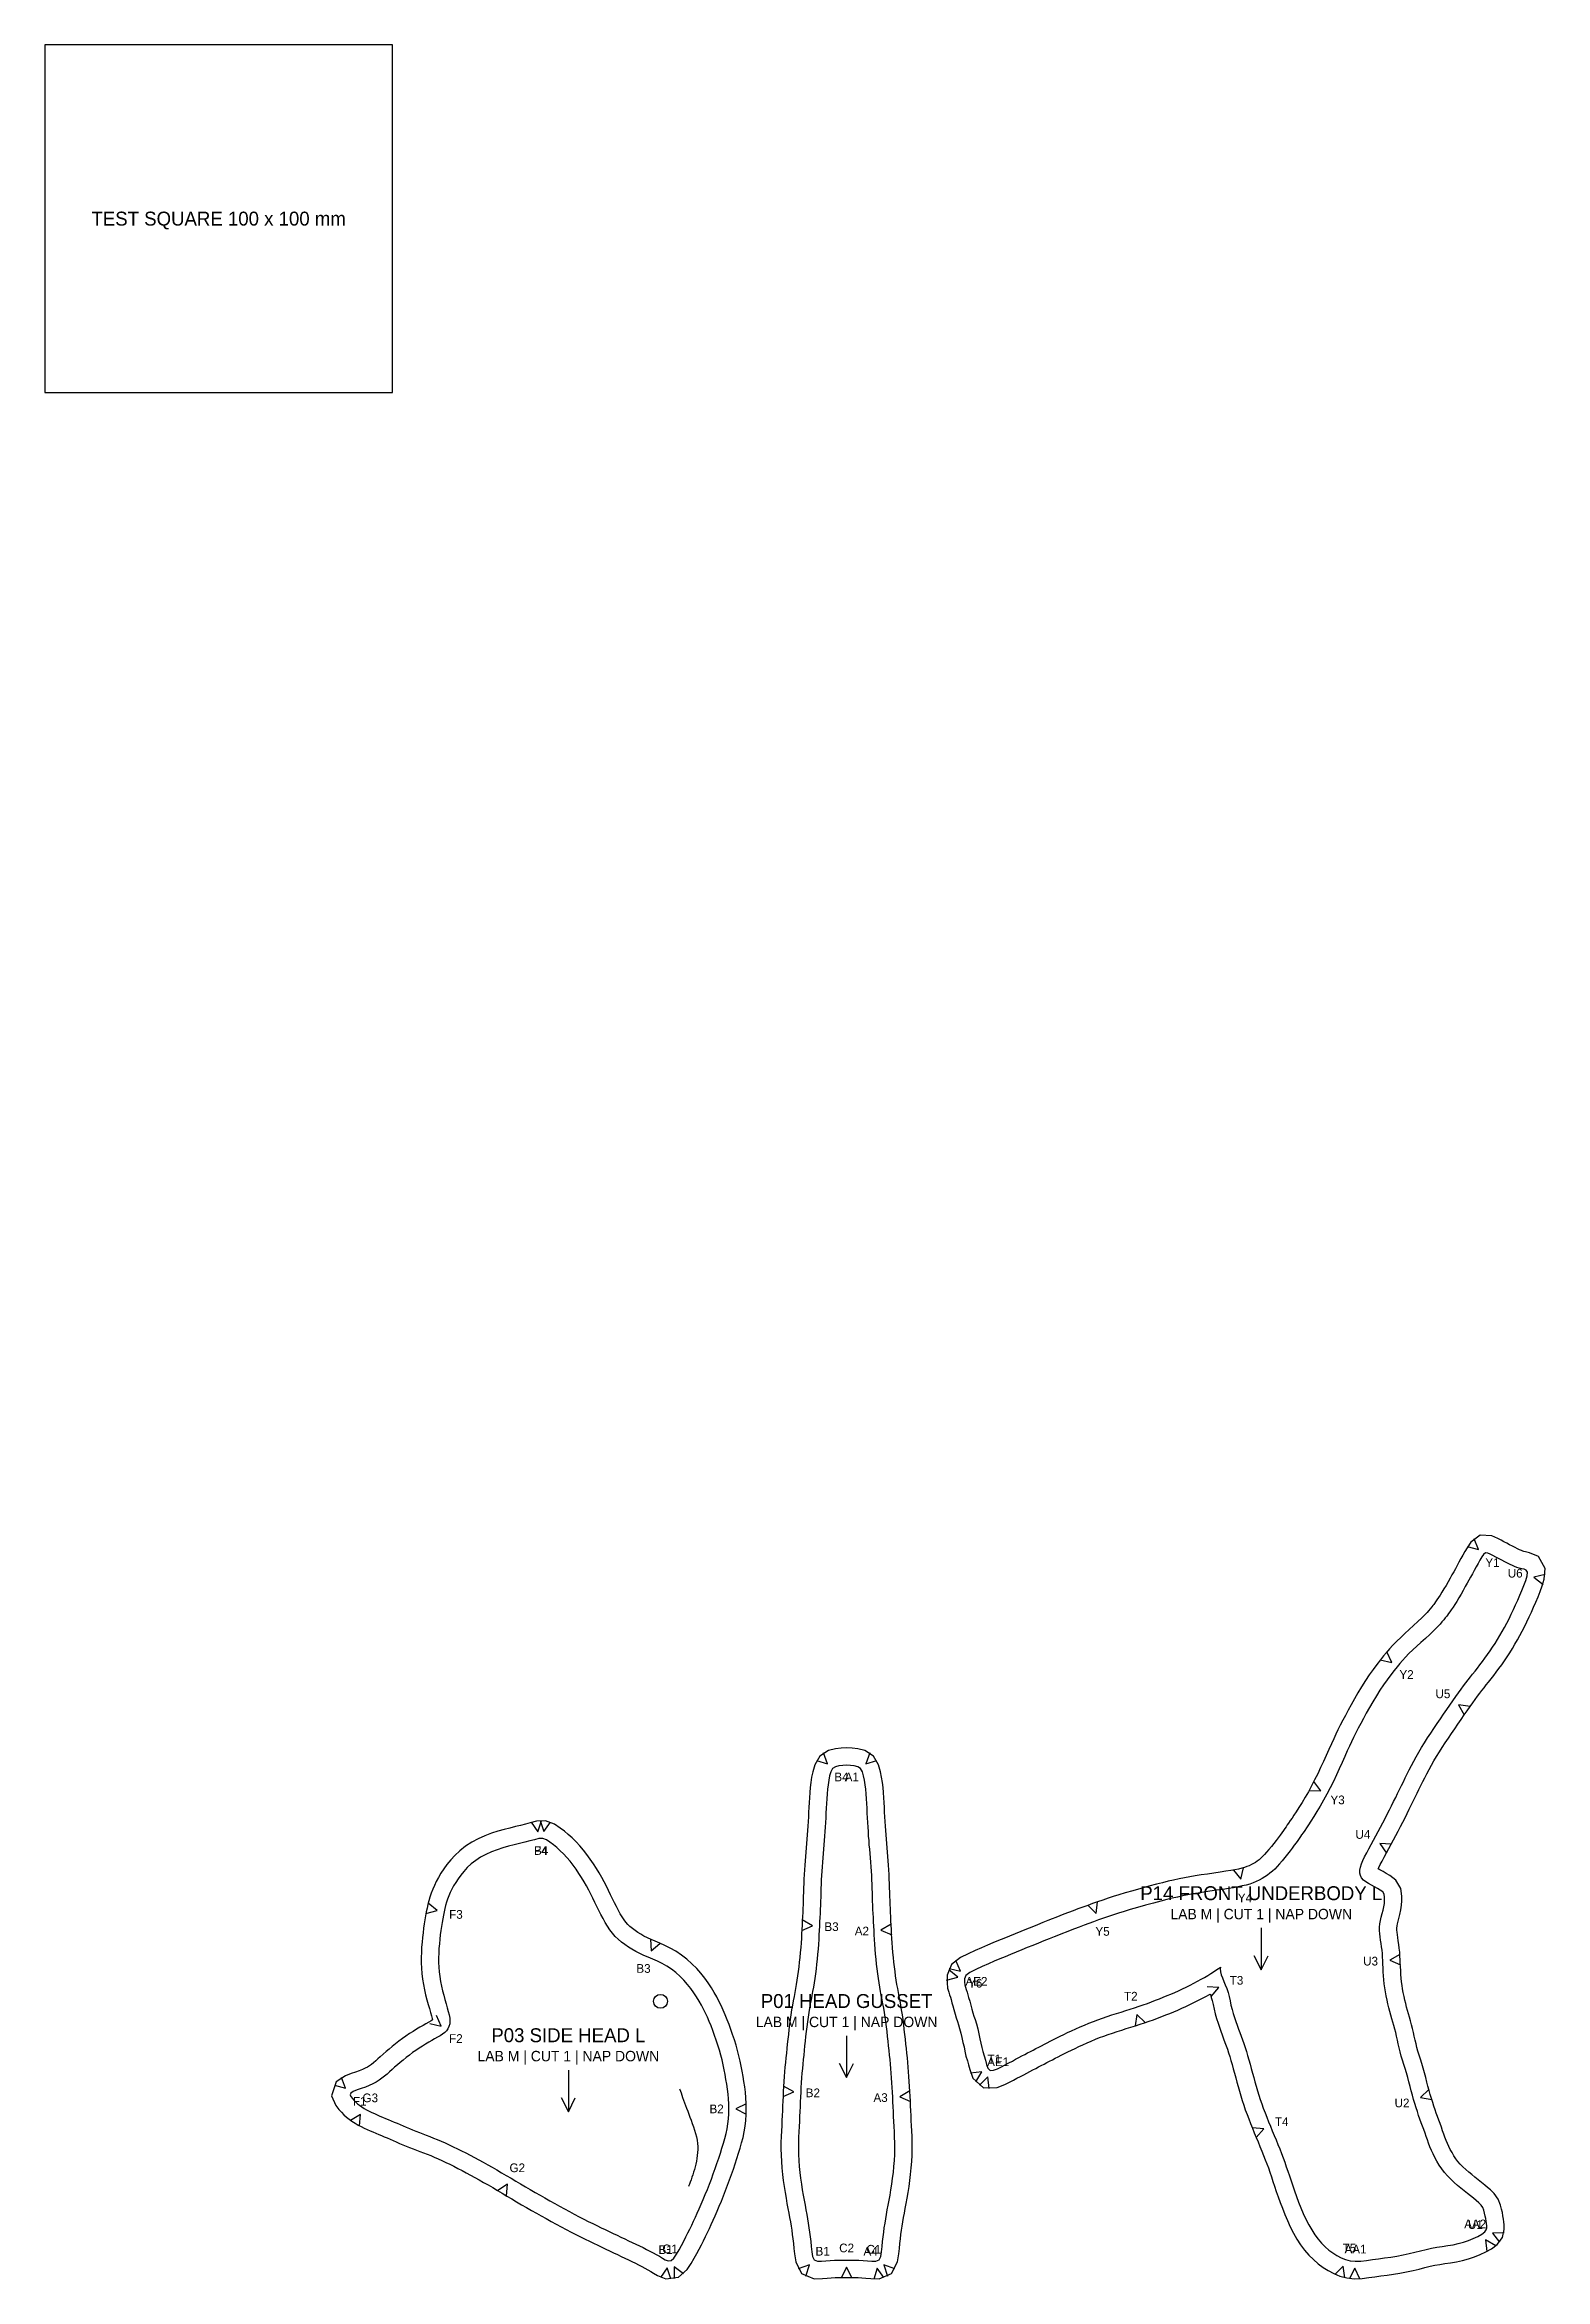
# Model space of a CAD drawing. Header units: millimetres. Extents: x 10 to 1500, y 0 to 642.
# Drawn here: x 10 to 441, y 0 to 642 of the extents above; entities that cross this region are included whole.
import ezdxf
from ezdxf.enums import TextEntityAlignment as Align

# ---------------------------------------------------------------- set-up
doc = ezdxf.new("R2010")
doc.units = ezdxf.units.MM
for name, color, linetype in [('CUT', 1, 'Continuous'), ('LABEL', 7, 'Continuous'), ('MARK', 5, 'Continuous'), ('NOTCH', 3, 'Continuous'), ('STITCH_REF', 8, 'Continuous')]:
    doc.layers.add(name, color=color, linetype=linetype)

msp = doc.modelspace()

# ---------------------------------------------------------------- texts
at = {"layer": 'LABEL'}
for s, height, p in [('TEST SQUARE 100 x 100 mm', 4, (60, 592.22)), ('Y1', 2.5, (426.17, 205.86)), ('U6', 2.5, (432.7, 202.82)), ('Y2', 2.5, (401.47, 173.7)), ('U5', 2.5, (411.92, 168.15)), ('B4', 2.5, (239.04, 144.25)), ('A1', 2.5, (241.99, 144.25)), ('Y3', 2.5, (381.64, 137.65)), ('U4', 2.5, (388.91, 127.72)), ('F4', 2.5, (152.57, 123.05)), ('B4', 2.5, (152.7, 123.1)), ('P14 FRONT UNDERBODY L', 4, (359.7, 110.83)), ('Y4', 2.5, (355.01, 109.48)), ('F3', 2.5, (128.21, 104.73)), ('LAB M | CUT 1 | NAP DOWN', 3, (359.7, 104.83)), ('B3', 2.5, (236.18, 101.21)), ('A2', 2.5, (244.9, 99.96)), ('Y5', 2.5, (314.09, 99.85)), ('B3', 2.5, (182.13, 89.19)), ('U3', 2.5, (391.13, 91.3)), ('AE2', 2.5, (277.83, 85.49)), ('Y6', 2.5, (277.49, 84.95)), ('T3', 2.5, (352.59, 85.78)), ('P01 HEAD GUSSET', 4, (240.51, 79.83)), ('T2', 2.5, (322.21, 81.22)), ('P03 SIDE HEAD L', 4, (160.53, 70)), ('LAB M | CUT 1 | NAP DOWN', 3, (240.51, 73.83)), ('F2', 2.5, (128.19, 69.05)), ('LAB M | CUT 1 | NAP DOWN', 3, (160.53, 64)), ('T1', 2.5, (282.97, 63.18)), ('AE1', 2.5, (284.08, 62.36)), ('F1', 2.5, (100.54, 51.01)), ('G3', 2.5, (103.59, 51.99)), ('B2', 2.5, (230.81, 53.44)), ('A3', 2.5, (250.28, 52.07)), ('U2', 2.5, (400.16, 50.53)), ('B2', 2.5, (203.14, 48.82)), ('T4', 2.5, (365.58, 45.15)), ('G2', 2.5, (145.84, 31.89)), ('AA2', 2.5, (421.21, 15.76)), ('U1', 2.5, (421.25, 15.57)), ('B1', 2.5, (188.48, 8.34)), ('G1', 2.5, (189.75, 8.58)), ('B1', 2.5, (233.62, 7.91)), ('C2', 2.5, (240.51, 8.85)), ('A4', 2.5, (247.4, 7.91)), ('C1', 2.5, (248.34, 8.47)), ('T5', 2.5, (385.03, 8.83)), ('AA1', 2.5, (386.79, 8.51))]:
    msp.add_text(s, height=height, dxfattribs=at).set_placement(p, align=Align.MIDDLE_CENTER)

# ---------------------------------------------------------------- linework, layer by layer
at = {"layer": 'CUT'}
for points in [[(10, 542.22), (110, 542.22), (110, 642.22), (10, 642.22)], [(439.41, 207.61), (436.81, 208.72), (435.68, 208.97), (435.19, 209.09), (434.87, 209.19), (434.5, 209.34), (433.98, 209.57), (433.37, 209.86), (432.71, 210.18), (431.94, 210.56), (431.09, 211), (430.25, 211.43), (429.44, 211.86), (428.64, 212.29), (427.68, 212.8), (425.94, 213.56), (422.62, 213.71), (419.96, 211.77), (418.85, 210.16), (418.21, 209.04), (417.64, 208.02), (417.08, 207.01), (416.53, 206.01), (416.01, 205.04), (415.5, 204.12), (415.01, 203.23), (414.52, 202.33), (414, 201.39), (413.43, 200.37), (412.82, 199.31), (412.21, 198.28), (411.63, 197.34), (411.12, 196.53), (410.65, 195.8), (410.2, 195.14), (409.79, 194.55), (409.49, 194.12), (409.28, 193.83), (409.05, 193.54), (408.69, 193.11), (408.26, 192.57), (407.82, 192.03), (407.36, 191.5), (406.75, 190.85), (405.86, 189.97), (404.74, 188.91), (403.5, 187.78), (402.24, 186.63), (401.01, 185.5), (399.81, 184.38), (398.64, 183.25), (397.53, 182.12), (396.55, 181.05), (395.69, 180.05), (394.86, 179.05), (393.96, 177.92), (392.95, 176.6), (391.87, 175.14), (390.76, 173.58), (389.65, 171.93), (388.55, 170.19), (387.49, 168.43), (386.47, 166.69), (385.52, 165.01), (384.66, 163.44), (383.87, 161.96), (383.12, 160.53), (382.41, 159.13), (381.75, 157.79), (381.14, 156.53), (380.53, 155.23), (379.87, 153.79), (379.14, 152.17), (378.37, 150.44), (377.59, 148.7), (376.77, 146.94), (375.93, 145.16), (375.05, 143.38), (374.14, 141.65), (373.24, 139.99), (372.34, 138.43), (371.43, 136.94), (370.54, 135.51), (369.75, 134.26), (369.09, 133.26), (368.55, 132.43), (368.04, 131.69), (367.58, 131.01), (367.19, 130.44), (366.85, 129.94), (366.5, 129.45), (366.11, 128.89), (365.65, 128.23), (365.14, 127.51), (364.6, 126.77), (364.01, 125.99), (363.35, 125.12), (362.64, 124.23), (361.92, 123.36), (361.24, 122.58), (360.63, 121.91), (360.08, 121.35), (359.57, 120.87), (359.07, 120.44), (358.57, 120.06), (358.05, 119.7), (357.5, 119.37), (356.89, 119.05), (356.25, 118.74), (355.59, 118.47), (354.9, 118.23), (354.1, 118), (353.16, 117.78), (352.1, 117.56), (350.91, 117.34), (349.53, 117.12), (347.9, 116.87), (346.09, 116.61), (344.21, 116.34), (342.4, 116.07), (340.73, 115.81), (339.15, 115.54), (337.61, 115.26), (336.06, 114.95), (334.51, 114.61), (332.96, 114.25), (331.36, 113.85), (329.55, 113.39), (327.43, 112.83), (325.1, 112.2), (322.77, 111.54), (320.63, 110.92), (318.8, 110.37), (317.18, 109.86), (315.65, 109.37), (314.14, 108.87), (312.67, 108.36), (311.23, 107.85), (309.81, 107.34), (308.4, 106.82), (307, 106.3), (305.62, 105.78), (304.27, 105.27), (302.99, 104.78), (301.81, 104.32), (300.7, 103.88), (299.57, 103.43), (298.33, 102.94), (296.91, 102.37), (295.37, 101.75), (293.78, 101.11), (292.19, 100.46), (290.58, 99.82), (288.96, 99.16), (287.35, 98.5), (285.74, 97.85), (284.15, 97.19), (282.57, 96.53), (280.97, 95.85), (279.28, 95.13), (277.45, 94.33), (275.46, 93.44), (273.22, 92.31), (270.69, 90.31), (269.43, 87.3), (269.38, 85.1), (269.54, 83.57), (269.87, 82.39), (270.13, 81.59), (270.34, 80.99), (270.52, 80.3), (270.79, 79.34), (271.08, 78.45), (271.34, 77.41), (271.7, 76.1), (272.04, 74.97), (272.36, 73.9), (272.7, 72.96), (273, 71.94), (273.35, 70.62), (273.67, 69.31), (273.96, 67.93), (274.26, 66.65), (274.49, 65.46), (274.82, 63.99), (275.27, 62.6), (275.59, 61.49), (275.95, 60.11), (276.83, 57.65), (279.89, 54.85), (283.79, 54.93), (285.96, 55.8), (287.32, 56.5), (288.44, 57.09), (289.48, 57.64), (290.47, 58.16), (291.43, 58.66), (292.34, 59.14), (293.22, 59.61), (294.05, 60.05), (294.87, 60.47), (295.66, 60.89), (296.46, 61.3), (297.26, 61.72), (298.06, 62.13), (298.86, 62.55), (299.66, 62.97), (300.48, 63.39), (301.32, 63.82), (302.2, 64.27), (303.12, 64.73), (304.1, 65.21), (305.13, 65.71), (306.2, 66.23), (307.3, 66.75), (308.45, 67.28), (309.62, 67.81), (310.82, 68.33), (312.02, 68.83), (313.23, 69.31), (314.46, 69.77), (315.7, 70.21), (316.97, 70.64), (318.27, 71.06), (319.58, 71.47), (320.91, 71.89), (322.24, 72.3), (323.56, 72.72), (324.87, 73.15), (326.17, 73.58), (327.44, 74.02), (328.69, 74.47), (329.9, 74.92), (331.09, 75.37), (332.26, 75.83), (333.41, 76.29), (334.56, 76.76), (335.7, 77.24), (336.86, 77.75), (338.02, 78.27), (339.18, 78.81), (340.35, 79.38), (341.51, 79.95), (342.65, 80.54), (343.76, 81.13), (344.84, 81.72), (345.02, 81.82), (345.08, 81.67), (345.35, 80.86), (345.59, 79.95), (345.84, 78.81), (346.13, 77.51), (346.48, 76.14), (346.87, 74.79), (347.27, 73.51), (347.67, 72.33), (348.06, 71.2), (348.46, 70.07), (348.87, 68.98), (349.26, 67.95), (349.63, 66.95), (349.98, 65.98), (350.32, 64.96), (350.65, 63.88), (350.99, 62.73), (351.33, 61.55), (351.67, 60.32), (352.01, 59.07), (352.36, 57.8), (352.7, 56.53), (353.06, 55.24), (353.42, 53.94), (353.8, 52.62), (354.21, 51.28), (354.65, 49.94), (355.12, 48.59), (355.61, 47.25), (356.12, 45.92), (356.64, 44.6), (357.17, 43.28), (357.7, 41.96), (358.24, 40.63), (358.78, 39.31), (359.32, 38), (359.86, 36.7), (360.37, 35.44), (360.86, 34.22), (361.31, 33.04), (361.74, 31.84), (362.16, 30.6), (362.6, 29.3), (363.05, 27.96), (363.53, 26.57), (364.03, 25.1), (364.56, 23.56), (365.14, 21.94), (365.77, 20.25), (366.45, 18.5), (367.21, 16.71), (368.04, 14.9), (368.95, 13.12), (369.93, 11.41), (370.99, 9.77), (372.14, 8.23), (373.37, 6.79), (374.68, 5.49), (376.04, 4.32), (377.45, 3.27), (378.94, 2.33), (380.53, 1.5), (382.3, 0.77), (384.33, 0.22), (386.54, 0), (388.67, 0.09), (390.59, 0.31), (392.36, 0.55), (394.1, 0.79), (395.85, 1.03), (397.67, 1.29), (399.57, 1.59), (401.48, 1.95), (403.33, 2.36), (405.08, 2.79), (406.7, 3.2), (408.21, 3.57), (409.61, 3.88), (410.99, 4.12), (412.45, 4.34), (414.08, 4.57), (415.81, 4.88), (417.54, 5.26), (419.26, 5.73), (420.97, 6.29), (422.65, 6.95), (424.28, 7.73), (425.87, 8.64), (427.51, 9.87), (429.04, 11.87), (429.53, 14.12), (429.49, 15.48), (429.42, 16.34), (429.33, 17.17), (429.19, 18.1), (429, 19.08), (428.78, 20.02), (428.49, 21.18), (427.83, 22.9), (426.63, 24.53), (425.56, 25.52), (424.77, 26.21), (423.95, 26.93), (423.02, 27.7), (422.06, 28.46), (421.11, 29.2), (420.2, 29.92), (419.33, 30.64), (418.5, 31.38), (417.68, 32.15), (416.92, 32.94), (416.25, 33.71), (415.65, 34.5), (415.08, 35.36), (414.54, 36.25), (414.05, 37.14), (413.61, 38.02), (413.21, 38.89), (412.85, 39.77), (412.5, 40.67), (412.17, 41.59), (411.84, 42.54), (411.5, 43.53), (411.13, 44.58), (410.74, 45.62), (410.36, 46.61), (410.01, 47.58), (409.67, 48.56), (409.33, 49.57), (409, 50.64), (408.66, 51.77), (408.3, 52.95), (407.95, 54.14), (407.62, 55.31), (407.32, 56.5), (407, 57.82), (406.63, 59.2), (406.24, 60.56), (405.85, 61.87), (405.45, 63.12), (405.08, 64.29), (404.75, 65.39), (404.46, 66.46), (404.19, 67.53), (403.94, 68.61), (403.7, 69.7), (403.46, 70.8), (403.2, 71.91), (402.92, 73.02), (402.63, 74.11), (402.33, 75.16), (402.03, 76.17), (401.74, 77.14), (401.47, 78.11), (401.22, 79.09), (400.97, 80.11), (400.74, 81.17), (400.51, 82.25), (400.32, 83.3), (400.16, 84.31), (400.04, 85.33), (399.94, 86.41), (399.85, 87.5), (399.78, 88.57), (399.71, 89.62), (399.66, 90.65), (399.62, 91.68), (399.57, 92.75), (399.5, 93.86), (399.39, 95), (399.25, 96.11), (399.09, 97.13), (398.95, 98.06), (398.83, 98.89), (398.74, 99.63), (398.7, 100.23), (398.71, 100.79), (398.76, 101.42), (398.86, 102.07), (399.01, 102.75), (399.25, 103.6), (399.56, 104.7), (399.86, 106.01), (400.06, 107.39), (400.13, 108.6), (400.15, 109.94), (399.87, 112.17), (398.41, 114.62), (396.69, 115.91), (395.62, 116.54), (394.7, 117.06), (393.77, 117.56), (393.29, 117.81), (393.46, 118.2), (393.87, 119.05), (394.41, 120.07), (395.03, 121.2), (395.69, 122.41), (396.38, 123.65), (397.06, 124.91), (397.74, 126.18), (398.41, 127.44), (399.08, 128.7), (399.75, 129.98), (400.4, 131.26), (401.03, 132.51), (401.65, 133.75), (402.25, 134.98), (402.84, 136.17), (403.4, 137.33), (403.94, 138.45), (404.49, 139.55), (405.04, 140.68), (405.58, 141.81), (406.12, 142.92), (406.69, 144.03), (407.29, 145.19), (407.93, 146.39), (408.61, 147.62), (409.33, 148.87), (410.09, 150.15), (410.89, 151.45), (411.72, 152.76), (412.59, 154.08), (413.48, 155.42), (414.4, 156.77), (415.32, 158.12), (416.25, 159.46), (417.16, 160.78), (418.05, 162.07), (418.9, 163.3), (419.71, 164.47), (420.48, 165.56), (421.19, 166.55), (421.85, 167.46), (422.49, 168.3), (423.12, 169.11), (423.74, 169.91), (424.38, 170.7), (425.05, 171.53), (425.76, 172.43), (426.51, 173.39), (427.26, 174.38), (428.04, 175.42), (428.83, 176.51), (429.62, 177.64), (430.39, 178.79), (431.14, 179.95), (431.89, 181.14), (432.63, 182.38), (433.33, 183.64), (434, 184.87), (434.67, 186.13), (435.36, 187.44), (436.05, 188.81), (436.73, 190.23), (437.37, 191.64), (438, 193.05), (438.63, 194.49), (439.26, 196), (439.86, 197.54), (440.46, 199.16), (441.05, 201.1), (441.35, 204.19), (439.41, 207.61)], [(240.51, 152.65), (238.93, 152.56), (237.34, 152.34), (235.28, 151.81), (232.79, 150.22), (231.33, 147.74), (230.76, 145.75), (230.45, 144.17), (230.21, 142.69), (230.04, 141.23), (229.9, 139.76), (229.8, 138.29), (229.72, 136.86), (229.65, 135.47), (229.59, 134.1), (229.52, 132.76), (229.44, 131.44), (229.36, 130.14), (229.28, 128.86), (229.19, 127.61), (229.09, 126.37), (229, 125.13), (228.9, 123.89), (228.8, 122.66), (228.69, 121.42), (228.58, 120.15), (228.47, 118.85), (228.38, 117.5), (228.3, 116.16), (228.24, 114.85), (228.19, 113.59), (228.14, 112.34), (228.1, 111.09), (228.07, 109.86), (228.03, 108.69), (227.99, 107.55), (227.94, 106.4), (227.89, 105.26), (227.83, 104.09), (227.76, 102.89), (227.7, 101.64), (227.63, 100.38), (227.57, 99.12), (227.5, 97.85), (227.41, 96.54), (227.31, 95.19), (227.19, 93.8), (227.06, 92.39), (226.91, 91), (226.76, 89.64), (226.6, 88.32), (226.42, 87.06), (226.23, 85.84), (226.03, 84.63), (225.83, 83.45), (225.62, 82.3), (225.4, 81.15), (225.16, 79.93), (224.93, 78.65), (224.7, 77.3), (224.48, 75.9), (224.28, 74.48), (224.09, 73.05), (223.92, 71.62), (223.76, 70.22), (223.61, 68.83), (223.47, 67.47), (223.33, 66.14), (223.19, 64.82), (223.06, 63.5), (222.93, 62.17), (222.8, 60.83), (222.69, 59.47), (222.58, 58.09), (222.48, 56.68), (222.4, 55.27), (222.32, 53.87), (222.26, 52.47), (222.19, 51.08), (222.13, 49.7), (222.06, 48.3), (222, 46.88), (221.93, 45.46), (221.86, 44), (221.78, 42.49), (221.71, 40.87), (221.65, 39.17), (221.64, 37.39), (221.68, 35.57), (221.77, 33.71), (221.91, 31.85), (222.1, 30.01), (222.32, 28.21), (222.57, 26.47), (222.83, 24.8), (223.1, 23.19), (223.37, 21.64), (223.64, 20.19), (223.9, 18.84), (224.13, 17.58), (224.34, 16.36), (224.54, 15.15), (224.73, 13.94), (224.9, 12.71), (225.06, 11.45), (225.21, 10.13), (225.35, 8.73), (225.51, 7.12), (225.88, 4.82), (227.56, 1.48), (231.15, 0), (233.55, 0.04), (234.96, 0.17), (236.09, 0.26), (237.18, 0.31), (238.27, 0.34), (239.38, 0.35), (240.51, 0.35), (241.65, 0.35), (242.76, 0.34), (243.84, 0.31), (244.93, 0.26), (246.07, 0.17), (247.47, 0.04), (249.88, 0), (253.46, 1.48), (255.15, 4.82), (255.51, 7.12), (255.67, 8.73), (255.81, 10.13), (255.96, 11.45), (256.12, 12.71), (256.3, 13.94), (256.48, 15.15), (256.68, 16.36), (256.89, 17.58), (257.12, 18.84), (257.38, 20.19), (257.65, 21.64), (257.92, 23.19), (258.19, 24.8), (258.45, 26.47), (258.7, 28.21), (258.92, 30.01), (259.11, 31.85), (259.26, 33.71), (259.35, 35.57), (259.38, 37.39), (259.37, 39.17), (259.32, 40.87), (259.24, 42.49), (259.16, 44), (259.09, 45.46), (259.03, 46.88), (258.96, 48.3), (258.89, 49.7), (258.83, 51.08), (258.77, 52.47), (258.7, 53.87), (258.63, 55.27), (258.54, 56.68), (258.44, 58.09), (258.34, 59.47), (258.22, 60.83), (258.1, 62.17), (257.97, 63.5), (257.83, 64.82), (257.7, 66.14), (257.56, 67.47), (257.41, 68.83), (257.26, 70.22), (257.1, 71.62), (256.93, 73.05), (256.75, 74.48), (256.55, 75.9), (256.33, 77.3), (256.1, 78.65), (255.86, 79.93), (255.63, 81.15), (255.4, 82.3), (255.2, 83.45), (254.99, 84.63), (254.79, 85.84), (254.6, 87.06), (254.43, 88.32), (254.26, 89.64), (254.11, 91), (253.97, 92.39), (253.83, 93.8), (253.72, 95.19), (253.61, 96.54), (253.53, 97.85), (253.45, 99.12), (253.39, 100.38), (253.33, 101.64), (253.26, 102.89), (253.2, 104.09), (253.13, 105.26), (253.08, 106.4), (253.03, 107.55), (252.99, 108.69), (252.96, 109.86), (252.93, 111.09), (252.88, 112.34), (252.83, 113.59), (252.78, 114.85), (252.73, 116.16), (252.65, 117.5), (252.55, 118.85), (252.44, 120.15), (252.33, 121.42), (252.23, 122.66), (252.13, 123.89), (252.03, 125.13), (251.93, 126.37), (251.84, 127.61), (251.75, 128.86), (251.66, 130.14), (251.58, 131.44), (251.51, 132.76), (251.44, 134.1), (251.37, 135.47), (251.3, 136.86), (251.23, 138.29), (251.13, 139.76), (250.99, 141.23), (250.81, 142.69), (250.58, 144.17), (250.27, 145.75), (249.7, 147.74), (248.24, 150.22), (245.74, 151.81), (243.69, 152.34), (242.1, 152.56), (240.51, 152.65)], [(156.52, 130.7), (153.97, 131.6), (151.36, 131.49), (149.56, 131.05), (148.18, 130.68), (146.79, 130.33), (145.31, 129.97), (143.73, 129.57), (142.05, 129.14), (140.28, 128.63), (138.43, 128.04), (136.54, 127.33), (134.63, 126.49), (132.75, 125.48), (130.97, 124.31), (129.35, 123.03), (127.94, 121.71), (126.71, 120.39), (125.64, 119.1), (124.71, 117.83), (123.89, 116.59), (123.18, 115.39), (122.56, 114.22), (122.01, 113.08), (121.53, 111.96), (121.1, 110.84), (120.73, 109.73), (120.41, 108.63), (120.14, 107.56), (119.9, 106.5), (119.69, 105.44), (119.48, 104.34), (119.29, 103.2), (119.1, 102), (118.93, 100.76), (118.76, 99.46), (118.6, 98.12), (118.47, 96.73), (118.36, 95.31), (118.27, 93.85), (118.23, 92.36), (118.23, 90.83), (118.29, 89.27), (118.41, 87.7), (118.6, 86.13), (118.85, 84.6), (119.15, 83.09), (119.49, 81.61), (119.86, 80.2), (120.24, 78.87), (120.6, 77.65), (120.91, 76.56), (121.18, 75.6), (121.37, 74.8), (121.45, 74.38), (121.07, 74.14), (120.39, 73.75), (119.59, 73.29), (118.76, 72.81), (117.86, 72.29), (116.9, 71.73), (115.9, 71.11), (114.88, 70.46), (113.85, 69.77), (112.81, 69.03), (111.79, 68.27), (110.8, 67.49), (109.86, 66.73), (108.98, 66), (108.13, 65.28), (107.27, 64.54), (106.47, 63.81), (105.78, 63.18), (105.15, 62.61), (104.52, 62.09), (103.92, 61.61), (103.36, 61.21), (102.77, 60.85), (102.09, 60.49), (101.31, 60.13), (100.39, 59.77), (99.35, 59.39), (98.1, 58.97), (96.44, 58.34), (93.77, 56.64), (92.44, 52.58), (93.72, 49.76), (94.58, 48.63), (95.27, 47.85), (95.98, 47.14), (96.72, 46.49), (97.49, 45.87), (98.33, 45.26), (99.24, 44.69), (100.14, 44.18), (100.99, 43.74), (101.83, 43.33), (102.67, 42.93), (103.51, 42.55), (104.35, 42.19), (105.19, 41.83), (106.01, 41.49), (106.82, 41.16), (107.61, 40.82), (108.42, 40.47), (109.27, 40.1), (110.15, 39.71), (111.07, 39.32), (112, 38.92), (112.96, 38.53), (113.92, 38.14), (114.89, 37.76), (115.87, 37.38), (116.87, 36.99), (117.87, 36.6), (118.88, 36.21), (119.91, 35.8), (120.95, 35.38), (122, 34.93), (123.08, 34.46), (124.17, 33.97), (125.28, 33.44), (126.42, 32.89), (127.57, 32.32), (128.74, 31.71), (129.96, 31.08), (131.19, 30.43), (132.42, 29.79), (133.65, 29.12), (134.9, 28.43), (136.17, 27.7), (137.47, 26.95), (138.79, 26.18), (140.14, 25.38), (141.5, 24.58), (142.87, 23.77), (144.25, 22.94), (145.66, 22.11), (147.09, 21.28), (148.53, 20.46), (149.95, 19.66), (151.35, 18.88), (152.75, 18.09), (154.15, 17.29), (155.57, 16.49), (157, 15.69), (158.44, 14.9), (159.88, 14.13), (161.3, 13.39), (162.68, 12.68), (164.03, 12.01), (165.32, 11.37), (166.57, 10.76), (167.79, 10.18), (168.98, 9.61), (170.13, 9.06), (171.27, 8.52), (172.39, 7.98), (173.5, 7.46), (174.61, 6.93), (175.71, 6.41), (176.79, 5.91), (177.83, 5.43), (178.82, 4.95), (179.78, 4.48), (180.71, 4.01), (181.62, 3.53), (182.51, 3.05), (183.38, 2.58), (184.2, 2.12), (185.04, 1.62), (186.19, 0.96), (188.52, 0), (192.21, 0.42), (194.65, 2.62), (195.85, 4.41), (196.7, 5.87), (197.44, 7.21), (198.13, 8.49), (198.77, 9.72), (199.38, 10.92), (199.97, 12.11), (200.53, 13.28), (201.06, 14.44), (201.6, 15.61), (202.15, 16.83), (202.72, 18.11), (203.31, 19.45), (203.91, 20.86), (204.52, 22.32), (205.13, 23.83), (205.73, 25.36), (206.31, 26.91), (206.89, 28.46), (207.44, 30.01), (207.98, 31.54), (208.5, 33.06), (208.99, 34.56), (209.47, 36.05), (209.92, 37.54), (210.34, 39.05), (210.73, 40.6), (211.06, 42.2), (211.33, 43.83), (211.52, 45.52), (211.62, 47.19), (211.64, 48.82), (211.62, 50.4), (211.54, 52), (211.41, 53.6), (211.23, 55.16), (211.01, 56.67), (210.77, 58.16), (210.51, 59.63), (210.22, 61.1), (209.9, 62.58), (209.56, 64.07), (209.17, 65.59), (208.73, 67.14), (208.26, 68.69), (207.75, 70.21), (207.23, 71.68), (206.71, 73.08), (206.19, 74.46), (205.64, 75.86), (205.04, 77.23), (204.44, 78.51), (203.82, 79.75), (203.17, 81.02), (202.44, 82.33), (201.64, 83.67), (200.74, 85.04), (199.75, 86.43), (198.64, 87.83), (197.41, 89.22), (196.06, 90.57), (194.6, 91.86), (193.05, 93.06), (191.43, 94.13), (189.8, 95.06), (188.23, 95.82), (186.78, 96.46), (185.48, 97), (184.33, 97.51), (183.28, 98.01), (182.27, 98.52), (181.32, 99.05), (180.48, 99.55), (179.72, 100.08), (178.96, 100.67), (178.24, 101.28), (177.62, 101.87), (177.07, 102.5), (176.53, 103.21), (175.98, 104.02), (175.44, 104.92), (174.9, 105.9), (174.36, 106.96), (173.8, 108.07), (173.24, 109.22), (172.67, 110.39), (172.08, 111.59), (171.46, 112.83), (170.8, 114.08), (170.11, 115.35), (169.38, 116.64), (168.59, 117.96), (167.74, 119.29), (166.83, 120.63), (165.87, 121.93), (164.89, 123.18), (163.85, 124.41), (162.75, 125.6), (161.61, 126.71), (160.48, 127.71), (159.39, 128.62), (158.2, 129.57), (156.52, 130.7)]]:
    msp.add_lwpolyline(points, close=True, dxfattribs=at)
at = {"layer": 'LABEL'}
for points in [[(359.7, 100.83), (359.7, 88.83), (357.7, 92.83), (359.7, 88.83), (361.7, 92.83)], [(240.51, 69.83), (240.51, 57.83), (238.51, 61.83), (240.51, 57.83), (242.51, 61.83)], [(160.53, 60), (160.53, 48), (158.53, 52), (160.53, 48), (162.53, 52)]]:
    msp.add_lwpolyline(points, dxfattribs=at)
at = {"layer": 'MARK'}
msp.add_lwpolyline([(192.51, 54.59), (192.59, 54.37), (192.72, 53.95), (192.91, 53.41), (193.12, 52.77), (193.37, 52.09), (193.63, 51.36), (193.91, 50.6), (194.21, 49.82), (194.52, 49), (194.83, 48.17), (195.15, 47.32), (195.47, 46.44), (195.8, 45.54), (196.13, 44.61), (196.46, 43.65), (196.79, 42.68), (197.1, 41.71), (197.36, 40.75), (197.56, 39.82), (197.67, 38.91), (197.71, 38.02), (197.7, 37.14), (197.64, 36.28), (197.56, 35.43), (197.46, 34.6), (197.32, 33.78), (197.16, 32.98), (196.96, 32.18), (196.75, 31.4), (196.52, 30.63), (196.29, 29.88), (196.06, 29.15), (195.82, 28.44), (195.58, 27.78), (195.37, 27.2), (195.19, 26.76), (195.09, 26.51)], dxfattribs=at)
msp.add_circle((187.01, 79.75), 2, dxfattribs=at)
at = {"layer": 'NOTCH'}
for points in [[(418.91, 210.53), (422.13, 209.59), (420.95, 212.73)], [(441.33, 202.49), (438.08, 201.66), (440.69, 199.56)], [(393.92, 177.88), (397.19, 177.16), (395.81, 180.21)], [(419.76, 164.54), (416.44, 165.01), (418.05, 162.07)], [(231.83, 148.99), (235.04, 148.02), (233.88, 151.17)], [(247.14, 151.17), (245.99, 148.02), (249.2, 148.99)], [(373.44, 140.32), (376.79, 140.23), (374.85, 142.97)], [(149.85, 131.25), (151.77, 128.49), (152.82, 131.68)], [(152.45, 131.73), (153.5, 128.54), (155.42, 131.29)], [(397.09, 124.97), (393.74, 125.09), (395.66, 122.33)], [(351.7, 117.45), (353.82, 114.85), (354.63, 118.1)], [(119.59, 105.03), (122.83, 105.87), (120.21, 107.97)], [(227.62, 100.14), (230.69, 101.49), (227.77, 103.14)], [(309.82, 107.35), (312.24, 105.02), (312.64, 108.35)], [(184.1, 97.6), (184.29, 94.25), (186.86, 96.41)], [(253.32, 101.88), (250.39, 100.23), (253.47, 98.88)], [(270, 89.23), (273.26, 88.46), (271.91, 91.53)], [(399.55, 93.18), (396.62, 91.55), (399.68, 90.19)], [(269.2, 85.85), (272.45, 86.67), (269.85, 88.78)], [(345.3, 81.16), (347.51, 83.69), (344.16, 83.94)], [(120.7, 73.33), (123.96, 72.57), (122.62, 75.64)], [(326.3, 73.62), (323.93, 76), (323.45, 72.68)], [(93.27, 55.66), (96.49, 54.74), (95.3, 57.87)], [(277.67, 56.58), (279.42, 59.44), (276.08, 59.12)], [(281.51, 54.68), (281.11, 58.01), (278.69, 55.69)], [(222.25, 52.37), (225.32, 53.72), (222.4, 55.37)], [(258.7, 53.97), (255.77, 52.33), (258.84, 50.97)], [(407.88, 54.39), (405.43, 52.1), (408.73, 51.51)], [(100.53, 43.92), (100.78, 47.26), (97.95, 45.45)], [(211.64, 50.32), (208.64, 48.82), (211.64, 47.32)], [(358.26, 40.57), (360.48, 43.08), (357.14, 43.35)], [(142.79, 23.81), (143.03, 27.16), (140.21, 25.34)], [(429.54, 13.16), (426.19, 13.14), (428.21, 10.47)], [(427.09, 9.44), (424.2, 11.14), (424.57, 7.81)], [(189.97, -0.05), (188.93, 3.14), (187, 0.39)], [(193.63, 1.41), (190.95, 3.42), (190.95, 0.07)], [(228.79, 0.76), (229.8, 3.96), (226.63, 2.84)], [(242.01, 0.35), (240.51, 3.35), (239.01, 0.35)], [(251.24, 0.34), (249.26, 3.05), (248.29, -0.16)], [(254.39, 2.84), (251.23, 3.96), (252.23, 0.76)], [(383.73, 0.3), (383.27, 3.62), (380.88, 1.26)], [(388.06, -0.03), (386.64, 3.01), (385.06, 0.05)]]:
    msp.add_lwpolyline(points, dxfattribs=at)
at = {"layer": 'STITCH_REF'}
for points in [[(435.89, 203.68), (435.27, 203.94), (434.57, 204.1), (433.86, 204.26), (433.18, 204.48), (432.52, 204.74), (431.89, 205.04), (431.23, 205.34), (430.51, 205.69), (429.69, 206.1), (428.81, 206.55), (427.93, 207), (427.09, 207.45), (426.28, 207.88), (425.51, 208.29), (424.79, 208.61), (424.15, 208.64), (423.6, 208.23), (423.08, 207.48), (422.55, 206.57), (422.01, 205.6), (421.46, 204.61), (420.92, 203.61), (420.4, 202.65), (419.89, 201.72), (419.4, 200.82), (418.9, 199.91), (418.36, 198.95), (417.77, 197.89), (417.13, 196.79), (416.49, 195.71), (415.89, 194.71), (415.34, 193.83), (414.82, 193.04), (414.33, 192.32), (413.9, 191.69), (413.55, 191.19), (413.25, 190.79), (412.94, 190.39), (412.57, 189.95), (412.14, 189.42), (411.65, 188.82), (411.09, 188.16), (410.34, 187.36), (409.34, 186.37), (408.14, 185.24), (406.87, 184.08), (405.61, 182.94), (404.41, 181.84), (403.26, 180.76), (402.16, 179.7), (401.16, 178.68), (400.29, 177.73), (399.52, 176.83), (398.75, 175.9), (397.9, 174.84), (396.94, 173.59), (395.91, 172.2), (394.87, 170.73), (393.83, 169.2), (392.81, 167.57), (391.79, 165.88), (390.81, 164.2), (389.89, 162.58), (389.06, 161.06), (388.29, 159.62), (387.56, 158.23), (386.88, 156.89), (386.25, 155.61), (385.66, 154.38), (385.06, 153.12), (384.42, 151.72), (383.7, 150.13), (382.93, 148.4), (382.13, 146.62), (381.3, 144.82), (380.42, 142.98), (379.5, 141.12), (378.55, 139.29), (377.59, 137.54), (376.64, 135.89), (375.69, 134.32), (374.77, 132.84), (373.95, 131.55), (373.27, 130.51), (372.7, 129.65), (372.18, 128.88), (371.71, 128.19), (371.31, 127.61), (370.96, 127.1), (370.6, 126.59), (370.2, 126.01), (369.72, 125.34), (369.19, 124.59), (368.63, 123.81), (368, 122.97), (367.29, 122.04), (366.52, 121.07), (365.73, 120.13), (364.97, 119.25), (364.26, 118.47), (363.58, 117.78), (362.91, 117.14), (362.21, 116.55), (361.49, 116), (360.74, 115.49), (359.96, 115.02), (359.14, 114.58), (358.28, 114.17), (357.36, 113.79), (356.4, 113.46), (355.37, 113.17), (354.25, 112.9), (353.05, 112.65), (351.76, 112.42), (350.3, 112.18), (348.63, 111.93), (346.8, 111.66), (344.94, 111.39), (343.16, 111.13), (341.53, 110.87), (340.02, 110.62), (338.55, 110.35), (337.08, 110.05), (335.61, 109.73), (334.13, 109.39), (332.58, 109), (330.81, 108.55), (328.72, 108), (326.43, 107.38), (324.14, 106.73), (322.05, 106.13), (320.27, 105.59), (318.69, 105.1), (317.21, 104.62), (315.75, 104.13), (314.32, 103.64), (312.91, 103.14), (311.51, 102.64), (310.13, 102.13), (308.75, 101.62), (307.39, 101.11), (306.06, 100.6), (304.8, 100.11), (303.63, 99.66), (302.53, 99.23), (301.42, 98.78), (300.18, 98.29), (298.77, 97.73), (297.23, 97.11), (295.65, 96.47), (294.06, 95.83), (292.46, 95.18), (290.84, 94.53), (289.24, 93.87), (287.64, 93.22), (286.07, 92.57), (284.51, 91.92), (282.93, 91.25), (281.26, 90.54), (279.47, 89.76), (277.61, 88.93), (275.93, 88.08), (274.8, 87.19), (274.41, 86.24), (274.39, 85.3), (274.47, 84.51), (274.65, 83.86), (274.88, 83.17), (275.13, 82.42), (275.34, 81.63), (275.58, 80.8), (275.89, 79.83), (276.18, 78.68), (276.51, 77.48), (276.83, 76.4), (277.11, 75.48), (277.46, 74.5), (277.81, 73.28), (278.2, 71.86), (278.55, 70.4), (278.84, 69.01), (279.14, 67.71), (279.39, 66.5), (279.65, 65.29), (280.05, 64.07), (280.42, 62.82), (280.73, 61.58), (281.12, 60.5), (281.79, 59.89), (282.77, 59.91), (283.89, 60.35), (285.01, 60.93), (286.1, 61.51), (287.15, 62.06), (288.15, 62.59), (289.1, 63.09), (290.01, 63.57), (290.88, 64.03), (291.73, 64.47), (292.55, 64.9), (293.36, 65.32), (294.16, 65.74), (294.95, 66.15), (295.75, 66.57), (296.55, 66.99), (297.36, 67.41), (298.19, 67.84), (299.06, 68.28), (299.96, 68.74), (300.9, 69.21), (301.9, 69.7), (302.94, 70.21), (304.04, 70.74), (305.18, 71.28), (306.37, 71.83), (307.6, 72.39), (308.86, 72.93), (310.14, 73.47), (311.44, 73.98), (312.75, 74.47), (314.07, 74.94), (315.41, 75.39), (316.75, 75.82), (318.09, 76.24), (319.42, 76.66), (320.73, 77.07), (322.03, 77.48), (323.31, 77.9), (324.56, 78.31), (325.78, 78.74), (326.97, 79.16), (328.14, 79.6), (329.29, 80.04), (330.42, 80.48), (331.53, 80.92), (332.63, 81.38), (333.73, 81.84), (334.83, 82.32), (335.94, 82.81), (337.04, 83.33), (338.15, 83.86), (339.25, 84.41), (340.33, 84.97), (341.39, 85.53), (342.41, 86.09), (343.39, 86.64), (344.31, 87.18), (345.16, 87.71), (345.94, 88.21), (346.67, 88.7), (347.37, 89.17), (347.97, 89.58), (347.92, 89.06), (347.99, 88.26), (348.2, 87.39), (348.52, 86.46), (348.92, 85.47), (349.36, 84.45), (349.78, 83.39), (350.15, 82.28), (350.45, 81.12), (350.72, 79.91), (351, 78.67), (351.31, 77.44), (351.65, 76.24), (352.02, 75.07), (352.41, 73.94), (352.78, 72.85), (353.16, 71.78), (353.55, 70.74), (353.94, 69.71), (354.33, 68.67), (354.71, 67.59), (355.08, 66.48), (355.44, 65.33), (355.79, 64.13), (356.14, 62.91), (356.49, 61.66), (356.84, 60.39), (357.18, 59.11), (357.53, 57.84), (357.88, 56.57), (358.23, 55.31), (358.59, 54.05), (358.98, 52.79), (359.39, 51.53), (359.83, 50.27), (360.29, 49), (360.78, 47.73), (361.29, 46.44), (361.81, 45.14), (362.33, 43.84), (362.87, 42.52), (363.4, 41.21), (363.94, 39.9), (364.48, 38.61), (365.01, 37.32), (365.52, 36.04), (366, 34.77), (366.46, 33.49), (366.9, 32.21), (367.34, 30.9), (367.79, 29.56), (368.26, 28.18), (368.75, 26.74), (369.28, 25.23), (369.84, 23.66), (370.44, 22.04), (371.09, 20.38), (371.79, 18.72), (372.54, 17.08), (373.34, 15.51), (374.2, 14.02), (375.1, 12.63), (376.05, 11.35), (377.04, 10.2), (378.08, 9.16), (379.16, 8.23), (380.28, 7.4), (381.44, 6.67), (382.65, 6.03), (383.91, 5.51), (385.24, 5.16), (386.69, 5.01), (388.28, 5.07), (389.96, 5.27), (391.68, 5.5), (393.41, 5.75), (395.17, 5.99), (396.94, 6.23), (398.71, 6.51), (400.47, 6.85), (402.19, 7.23), (403.87, 7.64), (405.49, 8.05), (407.08, 8.44), (408.63, 8.78), (410.18, 9.06), (411.73, 9.29), (413.29, 9.51), (414.83, 9.78), (416.35, 10.12), (417.83, 10.52), (419.27, 10.99), (420.66, 11.54), (421.96, 12.16), (423.11, 12.82), (423.95, 13.45), (424.39, 14.02), (424.51, 14.59), (424.5, 15.2), (424.44, 15.85), (424.36, 16.54), (424.26, 17.27), (424.11, 18.03), (423.92, 18.83), (423.71, 19.67), (423.4, 20.48), (422.89, 21.18), (422.21, 21.8), (421.48, 22.45), (420.7, 23.12), (419.86, 23.82), (418.97, 24.53), (418.03, 25.26), (417.06, 26.03), (416.08, 26.84), (415.11, 27.7), (414.16, 28.61), (413.24, 29.56), (412.37, 30.55), (411.58, 31.6), (410.86, 32.67), (410.21, 33.75), (409.62, 34.82), (409.09, 35.87), (408.62, 36.91), (408.2, 37.92), (407.82, 38.93), (407.46, 39.92), (407.12, 40.9), (406.78, 41.88), (406.43, 42.87), (406.06, 43.86), (405.68, 44.86), (405.3, 45.89), (404.93, 46.95), (404.57, 48.05), (404.22, 49.17), (403.87, 50.33), (403.51, 51.53), (403.15, 52.75), (402.79, 54.01), (402.47, 55.29), (402.15, 56.59), (401.81, 57.88), (401.45, 59.15), (401.07, 60.39), (400.68, 61.62), (400.3, 62.82), (399.95, 64.01), (399.62, 65.19), (399.33, 66.36), (399.07, 67.5), (398.82, 68.61), (398.58, 69.69), (398.34, 70.74), (398.08, 71.77), (397.81, 72.77), (397.53, 73.76), (397.23, 74.75), (396.94, 75.76), (396.65, 76.8), (396.37, 77.88), (396.1, 78.99), (395.85, 80.12), (395.61, 81.28), (395.39, 82.45), (395.21, 83.63), (395.07, 84.81), (394.96, 85.97), (394.86, 87.12), (394.79, 88.24), (394.72, 89.34), (394.67, 90.42), (394.62, 91.46), (394.57, 92.47), (394.51, 93.47), (394.42, 94.45), (394.29, 95.42), (394.15, 96.38), (394, 97.32), (393.87, 98.25), (393.76, 99.17), (393.7, 100.09), (393.71, 101.03), (393.79, 102), (393.94, 102.99), (394.16, 103.97), (394.44, 104.96), (394.72, 105.94), (394.94, 106.92), (395.08, 107.88), (395.13, 108.8), (395.15, 109.67), (395.04, 110.51), (394.62, 111.21), (393.92, 111.74), (393.13, 112.2), (392.29, 112.68), (391.43, 113.14), (390.57, 113.59), (389.78, 114.06), (389.09, 114.59), (388.56, 115.2), (388.22, 115.88), (388.06, 116.63), (388.05, 117.44), (388.19, 118.3), (388.48, 119.24), (388.89, 120.25), (389.41, 121.32), (390.01, 122.44), (390.65, 123.61), (391.31, 124.82), (391.99, 126.05), (392.66, 127.29), (393.33, 128.54), (394, 129.79), (394.66, 131.03), (395.31, 132.27), (395.94, 133.51), (396.56, 134.75), (397.17, 135.97), (397.76, 137.18), (398.34, 138.36), (398.9, 139.52), (399.45, 140.65), (400, 141.76), (400.55, 142.87), (401.09, 143.99), (401.65, 145.14), (402.24, 146.32), (402.87, 147.53), (403.54, 148.78), (404.26, 150.07), (405.01, 151.39), (405.81, 152.73), (406.65, 154.1), (407.52, 155.47), (408.42, 156.84), (409.34, 158.22), (410.27, 159.58), (411.2, 160.94), (412.13, 162.29), (413.04, 163.62), (413.93, 164.91), (414.79, 166.15), (415.62, 167.34), (416.4, 168.45), (417.14, 169.48), (417.84, 170.44), (418.52, 171.34), (419.17, 172.19), (419.82, 173.01), (420.47, 173.83), (421.15, 174.66), (421.84, 175.53), (422.54, 176.44), (423.27, 177.39), (424.01, 178.39), (424.76, 179.41), (425.5, 180.47), (426.22, 181.54), (426.92, 182.63), (427.62, 183.74), (428.29, 184.88), (428.95, 186.05), (429.6, 187.25), (430.26, 188.47), (430.92, 189.73), (431.57, 191.02), (432.2, 192.34), (432.81, 193.69), (433.42, 195.07), (434.03, 196.46), (434.62, 197.87), (435.19, 199.32), (435.71, 200.75), (436.12, 202.08), (436.22, 203.1), (435.89, 203.68)], [(240.51, 147.64), (239.4, 147.58), (238.31, 147.43), (237.3, 147.17), (236.49, 146.65), (235.96, 145.75), (235.62, 144.57), (235.37, 143.3), (235.17, 142.01), (235.01, 140.69), (234.88, 139.35), (234.79, 137.99), (234.71, 136.61), (234.65, 135.23), (234.58, 133.85), (234.51, 132.49), (234.43, 131.14), (234.35, 129.82), (234.26, 128.52), (234.17, 127.24), (234.08, 125.98), (233.98, 124.74), (233.88, 123.49), (233.78, 122.25), (233.67, 120.99), (233.57, 119.73), (233.46, 118.45), (233.37, 117.18), (233.29, 115.9), (233.24, 114.64), (233.19, 113.39), (233.14, 112.16), (233.1, 110.94), (233.06, 109.72), (233.03, 108.53), (232.99, 107.35), (232.94, 106.18), (232.88, 105.01), (232.82, 103.82), (232.75, 102.61), (232.69, 101.39), (232.63, 100.13), (232.56, 98.85), (232.49, 97.54), (232.4, 96.19), (232.29, 94.78), (232.17, 93.35), (232.03, 91.9), (231.88, 90.47), (231.72, 89.05), (231.55, 87.68), (231.37, 86.34), (231.17, 85.04), (230.96, 83.79), (230.75, 82.57), (230.53, 81.38), (230.31, 80.2), (230.08, 79.01), (229.85, 77.77), (229.63, 76.49), (229.42, 75.16), (229.23, 73.81), (229.05, 72.43), (228.89, 71.05), (228.73, 69.66), (228.58, 68.29), (228.44, 66.95), (228.3, 65.62), (228.17, 64.31), (228.03, 63), (227.91, 61.7), (227.79, 60.39), (227.67, 59.06), (227.57, 57.72), (227.47, 56.36), (227.39, 54.99), (227.32, 53.62), (227.25, 52.24), (227.19, 50.85), (227.12, 49.46), (227.06, 48.06), (226.99, 46.65), (226.93, 45.22), (226.85, 43.75), (226.77, 42.24), (226.7, 40.68), (226.65, 39.07), (226.64, 37.42), (226.67, 35.74), (226.76, 34.02), (226.89, 32.3), (227.07, 30.58), (227.28, 28.88), (227.52, 27.21), (227.77, 25.59), (228.03, 24.03), (228.29, 22.54), (228.56, 21.12), (228.82, 19.76), (229.05, 18.45), (229.27, 17.19), (229.48, 15.94), (229.67, 14.68), (229.86, 13.38), (230.03, 12.05), (230.18, 10.66), (230.33, 9.22), (230.47, 7.76), (230.69, 6.38), (231.19, 5.39), (232.1, 5.02), (233.28, 5.04), (234.53, 5.15), (235.77, 5.25), (236.99, 5.31), (238.18, 5.34), (239.35, 5.35), (240.51, 5.35), (241.67, 5.35), (242.84, 5.34), (244.03, 5.31), (245.25, 5.25), (246.49, 5.15), (247.74, 5.04), (248.92, 5.02), (249.84, 5.39), (250.33, 6.38), (250.55, 7.76), (250.7, 9.22), (250.84, 10.66), (251, 12.05), (251.17, 13.38), (251.35, 14.68), (251.55, 15.94), (251.75, 17.19), (251.97, 18.45), (252.21, 19.76), (252.47, 21.12), (252.73, 22.54), (252.99, 24.03), (253.25, 25.59), (253.51, 27.21), (253.74, 28.88), (253.96, 30.58), (254.13, 32.3), (254.27, 34.02), (254.35, 35.74), (254.38, 37.42), (254.37, 39.07), (254.32, 40.68), (254.25, 42.24), (254.17, 43.75), (254.1, 45.22), (254.03, 46.65), (253.97, 48.06), (253.9, 49.46), (253.83, 50.85), (253.77, 52.24), (253.71, 53.62), (253.63, 54.99), (253.55, 56.36), (253.46, 57.72), (253.35, 59.06), (253.24, 60.39), (253.12, 61.7), (252.99, 63), (252.86, 64.31), (252.72, 65.62), (252.58, 66.95), (252.44, 68.29), (252.29, 69.66), (252.13, 71.05), (251.97, 72.43), (251.79, 73.81), (251.6, 75.16), (251.39, 76.49), (251.17, 77.77), (250.95, 79.01), (250.72, 80.2), (250.49, 81.38), (250.27, 82.57), (250.06, 83.79), (249.85, 85.04), (249.65, 86.34), (249.47, 87.68), (249.3, 89.05), (249.14, 90.47), (248.99, 91.9), (248.85, 93.35), (248.73, 94.78), (248.63, 96.19), (248.54, 97.54), (248.46, 98.85), (248.4, 100.13), (248.34, 101.39), (248.27, 102.61), (248.2, 103.82), (248.14, 105.01), (248.09, 106.18), (248.04, 107.35), (247.99, 108.53), (247.96, 109.72), (247.93, 110.94), (247.89, 112.16), (247.84, 113.39), (247.79, 114.64), (247.73, 115.9), (247.66, 117.18), (247.57, 118.45), (247.46, 119.73), (247.35, 120.99), (247.24, 122.25), (247.14, 123.49), (247.04, 124.74), (246.95, 125.98), (246.85, 127.24), (246.76, 128.52), (246.67, 129.82), (246.59, 131.14), (246.51, 132.49), (246.44, 133.85), (246.38, 135.23), (246.31, 136.61), (246.24, 137.99), (246.14, 139.35), (246.02, 140.69), (245.86, 142.01), (245.65, 143.3), (245.4, 144.57), (245.06, 145.75), (244.53, 146.65), (243.72, 147.17), (242.71, 147.43), (241.62, 147.58), (240.51, 147.64)], [(154.26, 126.19), (153.21, 126.56), (152.06, 126.52), (150.79, 126.21), (149.44, 125.85), (148.01, 125.48), (146.52, 125.11), (144.96, 124.73), (143.36, 124.31), (141.72, 123.85), (140.07, 123.32), (138.43, 122.7), (136.83, 121.99), (135.31, 121.18), (133.9, 120.25), (132.62, 119.24), (131.47, 118.17), (130.47, 117.09), (129.59, 116.02), (128.81, 114.97), (128.14, 113.94), (127.54, 112.94), (127.02, 111.96), (126.56, 111.01), (126.16, 110.07), (125.81, 109.15), (125.5, 108.24), (125.24, 107.32), (125, 106.4), (124.79, 105.46), (124.59, 104.49), (124.41, 103.47), (124.22, 102.4), (124.05, 101.27), (123.88, 100.09), (123.72, 98.86), (123.58, 97.59), (123.45, 96.29), (123.34, 94.97), (123.27, 93.63), (123.23, 92.28), (123.23, 90.93), (123.28, 89.57), (123.39, 88.2), (123.56, 86.84), (123.78, 85.48), (124.04, 84.13), (124.35, 82.81), (124.69, 81.51), (125.04, 80.26), (125.39, 79.05), (125.73, 77.92), (126.02, 76.85), (126.26, 75.85), (126.43, 74.92), (126.49, 74.07), (126.41, 73.28), (126.21, 72.55), (125.91, 71.88), (125.5, 71.29), (124.98, 70.77), (124.35, 70.3), (123.65, 69.86), (122.89, 69.41), (122.09, 68.95), (121.25, 68.47), (120.38, 67.97), (119.48, 67.44), (118.56, 66.88), (117.63, 66.28), (116.68, 65.65), (115.75, 64.99), (114.82, 64.3), (113.92, 63.59), (113.04, 62.87), (112.19, 62.16), (111.37, 61.47), (110.59, 60.8), (109.85, 60.12), (109.13, 59.46), (108.41, 58.83), (107.68, 58.21), (106.92, 57.61), (106.12, 57.04), (105.25, 56.5), (104.3, 56), (103.27, 55.54), (102.17, 55.09), (101, 54.67), (99.79, 54.26), (98.69, 53.84), (97.96, 53.38), (97.8, 52.87), (98.04, 52.34), (98.44, 51.8), (98.9, 51.29), (99.4, 50.79), (99.94, 50.31), (100.52, 49.85), (101.14, 49.4), (101.8, 48.98), (102.51, 48.58), (103.25, 48.2), (104, 47.83), (104.76, 47.47), (105.53, 47.12), (106.32, 46.78), (107.12, 46.45), (107.93, 46.11), (108.75, 45.77), (109.58, 45.41), (110.42, 45.05), (111.28, 44.68), (112.14, 44.3), (113.02, 43.92), (113.92, 43.54), (114.84, 43.16), (115.77, 42.79), (116.72, 42.41), (117.69, 42.04), (118.68, 41.65), (119.68, 41.26), (120.72, 40.86), (121.77, 40.44), (122.86, 40), (123.97, 39.53), (125.11, 39.03), (126.27, 38.51), (127.44, 37.95), (128.63, 37.37), (129.83, 36.77), (131.04, 36.15), (132.27, 35.51), (133.51, 34.86), (134.78, 34.2), (136.06, 33.5), (137.35, 32.79), (138.66, 32.04), (139.98, 31.27), (141.33, 30.49), (142.68, 29.69), (144.05, 28.88), (145.42, 28.06), (146.8, 27.24), (148.18, 26.42), (149.58, 25.61), (150.99, 24.81), (152.4, 24.02), (153.81, 23.23), (155.21, 22.44), (156.62, 21.64), (158.02, 20.85), (159.43, 20.06), (160.83, 19.29), (162.21, 18.55), (163.59, 17.83), (164.93, 17.15), (166.24, 16.49), (167.52, 15.87), (168.76, 15.26), (169.96, 14.68), (171.13, 14.12), (172.28, 13.57), (173.42, 13.03), (174.53, 12.5), (175.64, 11.97), (176.74, 11.46), (177.83, 10.94), (178.9, 10.44), (179.96, 9.95), (181, 9.45), (182.01, 8.95), (183, 8.45), (183.96, 7.95), (184.9, 7.45), (185.81, 6.95), (186.69, 6.45), (187.55, 5.95), (188.4, 5.46), (189.23, 5.11), (190.05, 5.21), (190.84, 5.92), (191.61, 7.06), (192.35, 8.33), (193.05, 9.6), (193.71, 10.83), (194.33, 12.01), (194.91, 13.16), (195.47, 14.29), (196, 15.41), (196.52, 16.53), (197.05, 17.69), (197.59, 18.88), (198.15, 20.13), (198.72, 21.44), (199.31, 22.8), (199.89, 24.22), (200.48, 25.67), (201.06, 27.16), (201.63, 28.66), (202.19, 30.17), (202.73, 31.68), (203.25, 33.17), (203.76, 34.65), (204.24, 36.1), (204.69, 37.53), (205.12, 38.94), (205.51, 40.33), (205.85, 41.72), (206.14, 43.11), (206.37, 44.52), (206.53, 45.94), (206.62, 47.38), (206.64, 48.82), (206.62, 50.25), (206.55, 51.68), (206.43, 53.1), (206.27, 54.52), (206.07, 55.93), (205.84, 57.32), (205.59, 58.71), (205.32, 60.09), (205.02, 61.48), (204.7, 62.89), (204.34, 64.3), (203.94, 65.73), (203.5, 67.16), (203.02, 68.58), (202.53, 69.97), (202.02, 71.34), (201.53, 72.66), (201.02, 73.94), (200.49, 75.16), (199.93, 76.34), (199.36, 77.5), (198.76, 78.66), (198.11, 79.83), (197.4, 81.02), (196.62, 82.21), (195.75, 83.42), (194.8, 84.61), (193.76, 85.79), (192.63, 86.93), (191.41, 88), (190.13, 88.99), (188.81, 89.87), (187.47, 90.63), (186.13, 91.28), (184.81, 91.86), (183.51, 92.41), (182.25, 92.96), (181.06, 93.52), (179.92, 94.11), (178.82, 94.72), (177.77, 95.35), (176.76, 96.04), (175.8, 96.79), (174.88, 97.57), (174.01, 98.41), (173.2, 99.32), (172.46, 100.3), (171.76, 101.34), (171.11, 102.43), (170.49, 103.55), (169.89, 104.7), (169.32, 105.87), (168.75, 107.03), (168.18, 108.2), (167.61, 109.37), (167.02, 110.54), (166.4, 111.72), (165.75, 112.91), (165.06, 114.12), (164.33, 115.33), (163.56, 116.54), (162.74, 117.74), (161.89, 118.9), (161.01, 120.02), (160.1, 121.09), (159.17, 122.11), (158.2, 123.05), (157.22, 123.93), (156.23, 124.75), (155.25, 125.53), (154.26, 126.19)]]:
    msp.add_lwpolyline(points, close=True, dxfattribs=at)

msp.set_redraw_order([(e.dxf.handle, doc.entitydb.next_handle()) for e in msp.query("TEXT MTEXT ATTDEF DIMENSION ARC_DIMENSION")])  # texts and dimensions are drawn at this point

doc.saveas('drawing.dxf')
